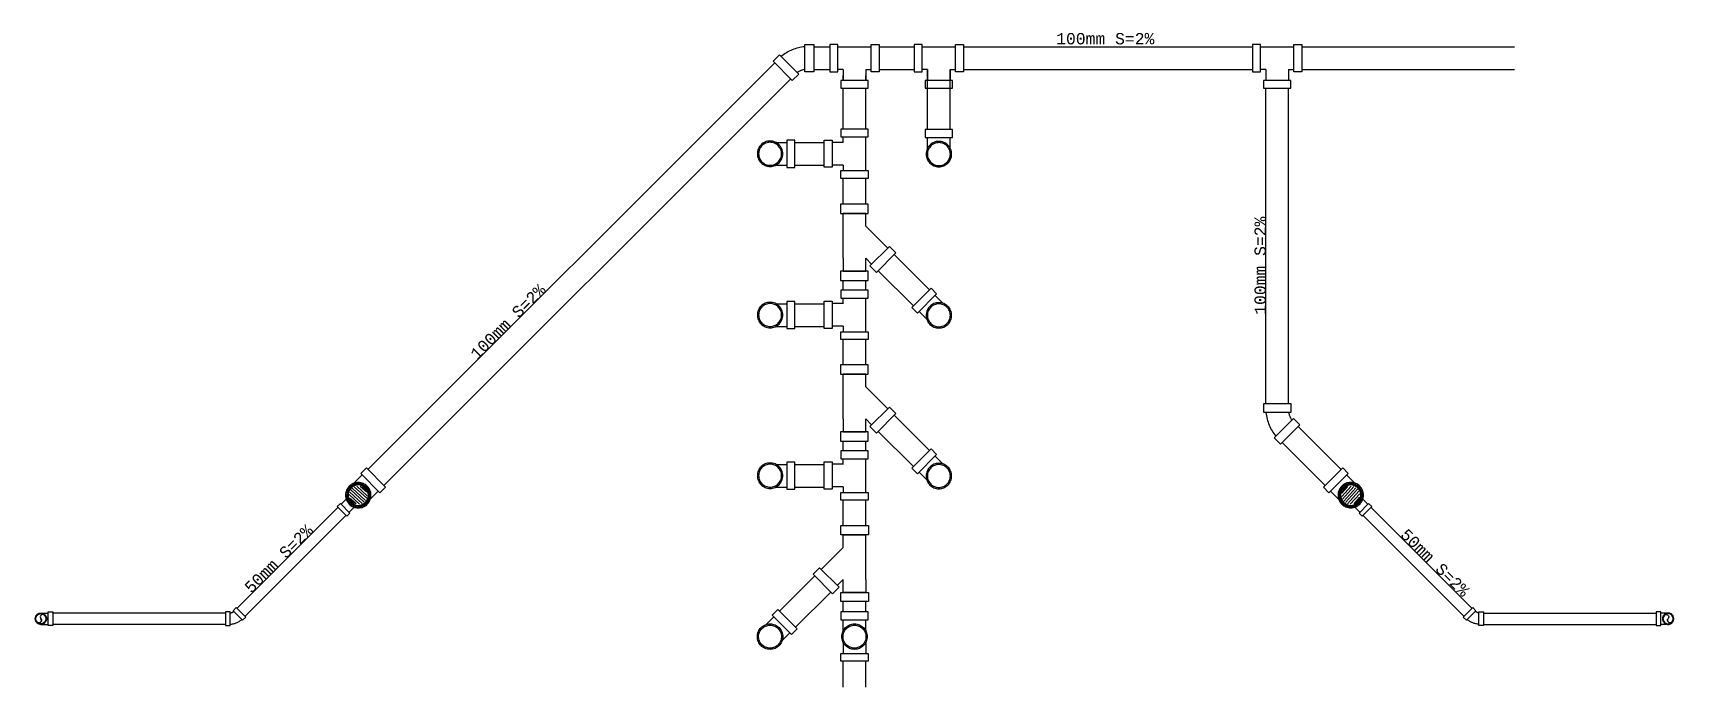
# Model space of a CAD drawing. Header units: millimetres. Extents: x 1309 to 1708, y 884 to 1242.
# Drawn here: x 1550.45 to 1557.7, y 1202.07 to 1204.95 of the extents above; entities that cross this region are included whole.
import ezdxf
from ezdxf.enums import TextEntityAlignment as Align

# ---------------------------------------------------------------- set-up
doc = ezdxf.new("R2010")
doc.units = ezdxf.units.MM
doc.linetypes.add('CENTER', pattern=[2, 1.25, -0.25, 0.25, -0.25])
for name, color, linetype in [('IH', 170, 'Continuous'), ('PUERTAS', 2, 'Continuous'), ('sanitario', 3, 'Continuous')]:
    doc.layers.add(name, color=color, linetype=linetype)
doc.layers.add('POZO PLUVIAL', color=181, linetype='Continuous', lineweight=30)
doc.styles.add('MONOTXT4', font='MONOTXT4.shx')

msp = doc.modelspace()

# ---------------------------------------------------------------- texts
at = {"layer": 'IH', "color": 2, "style": 'MONOTXT4'}
for s, rotation, p in [('100mm S=2%%%', 359.997934, (1555.18126, 1204.9282)), ('100mm S=2%%%', 89.994106, (1555.86419, 1203.92708)), ('100mm S=2%%%', 44.995868, (1552.54741, 1203.68028)), ('50mm S=2%%%', 44.994007, (1551.53721, 1202.63475)), ('50mm S=2%%%', 315.551009, (1556.6347, 1202.61788))]:
    msp.add_text(s, height=0.05, rotation=rotation, dxfattribs=at).set_placement(p, align=Align.MIDDLE)

# ---------------------------------------------------------------- blocks, each defined once
blk = doc.blocks.new('tee arriba 4 pulg')
at = {"linetype": 'CENTER'}
for points in [[(1461.7815, 1253.4296), (1461.6615, 1253.4296), (1461.6615, 1253.4646), (1461.7815, 1253.4646)], [(1461.7815, 1253.282), (1461.6615, 1253.282), (1461.6615, 1253.247), (1461.7815, 1253.247)]]:
    blk.add_lwpolyline(points, close=True, dxfattribs=at)
for points in [[(1461.6715, 1253.3813), (1461.6715, 1253.4296)], [(1461.7715, 1253.3813), (1461.7715, 1253.4296)], [(1461.6715, 1253.3304), (1461.6715, 1253.282)], [(1461.7715, 1253.3304), (1461.7715, 1253.282)]]:
    blk.add_lwpolyline(points, dxfattribs=at)
for radius in [0.0561, 0.0506]:
    blk.add_circle((1461.7215, 1253.3558), radius, dxfattribs=at)
for start, end in [(153.04172, 206.96029), (333.04787, 26.95414)]:
    blk.add_arc((1461.7215, 1253.3558), 0.0561, start, end, dxfattribs=at)
blk = doc.blocks.new('codo 90 100mm sup')
at = {"linetype": 'CENTER'}
blk.add_lwpolyline([(0.01, -0.035), (-0.11, -0.035), (-0.11, 0), (0.01, 0)], close=True, dxfattribs=at)
for points in [[(-0.1, -0.0834), (-0.1, -0.035)], [(0, -0.0834), (0, -0.035)]]:
    blk.add_lwpolyline(points, dxfattribs=at)
for radius in [0.0561, 0.0506]:
    blk.add_circle((-0.05, -0.1088), radius, dxfattribs=at)
blk = doc.blocks.new('yee 45º')
at = {"linetype": 'CENTER'}
for points in [[(1458.2098, 1255.7073), (1458.2384, 1255.6787), (1458.1524, 1255.5928), (1458.1238, 1255.6214)], [(1458.0887, 1255.5844), (1458.1292, 1255.5845), (1458.1293, 1255.463), (1458.0888, 1255.4629)], [(1458.3839, 1255.5847), (1458.4244, 1255.5848), (1458.4246, 1255.4633), (1458.3841, 1255.4632)]]:
    blk.add_lwpolyline(points, close=True, dxfattribs=at)
for points in [[(1458.2308, 1255.6711), (1458.3273, 1255.5746), (1458.3839, 1255.5746), (1458.384, 1255.4746)], [(1458.1859, 1255.4746), (1458.1293, 1255.4746), (1458.1292, 1255.5746), (1458.1859, 1255.5746), (1458.16, 1255.6004)], [(1458.1859, 1255.4746), (1458.3273, 1255.4746), (1458.3848, 1255.4746)]]:
    blk.add_lwpolyline(points)
blk = doc.blocks.new('tee 4 pulg der')
at = {"linetype": 'CENTER'}
for points in [[(1462.1392, 1253.8908), (1462.0192, 1253.8908), (1462.0192, 1253.9258), (1462.1392, 1253.9258)], [(1462.1775, 1253.7569), (1462.1775, 1253.8769), (1462.2125, 1253.8769), (1462.2125, 1253.7569)], [(1462.1392, 1253.7431), (1462.0192, 1253.7431), (1462.0192, 1253.7081), (1462.1392, 1253.7081)]]:
    blk.add_lwpolyline(points, close=True, dxfattribs=at)
for points in [[(1462.0292, 1253.8908), (1462.0292, 1253.7431)], [(1462.1292, 1253.8669), (1462.1292, 1253.8908)], [(1462.1292, 1253.8669), (1462.1775, 1253.8669)], [(1462.1292, 1253.7673), (1462.1292, 1253.7431)], [(1462.1292, 1253.7669), (1462.1775, 1253.7669)]]:
    blk.add_lwpolyline(points, dxfattribs=at)
blk = doc.blocks.new('coladera 100mm')
at = {"color": 7}
for p, q in [((149.8309, 499.9539), (149.829, 499.9152)), ((149.8309, 499.9539), (149.829, 499.9152)), ((149.8414, 499.9653), (149.8384, 499.9029)), ((149.8414, 499.9653), (149.8384, 499.9029)), ((149.8517, 499.9707), (149.8481, 499.8966)), ((149.8517, 499.9707), (149.8481, 499.8966)), ((149.8618, 499.9728), (149.858, 499.8935)), ((149.8618, 499.9728), (149.858, 499.8935)), ((149.8718, 499.9723), (149.868, 499.893)), ((149.8718, 499.9723), (149.868, 499.893)), ((149.8817, 499.9692), (149.8781, 499.8951)), ((149.8817, 499.9692), (149.8781, 499.8951)), ((149.8914, 499.9629), (149.8884, 499.9005)), ((149.8914, 499.9629), (149.8884, 499.9005)), ((149.9008, 499.9506), (149.8989, 499.9119)), ((149.9008, 499.9506), (149.8989, 499.9119))]:
    blk.add_line(p, q, dxfattribs=at)
at = {"linetype": 'CENTER'}
for points in [[(149.8917, 499.9824), (149.9399, 499.9826)], [(149.8889, 499.8824), (149.9404, 499.8826)]]:
    blk.add_lwpolyline(points, dxfattribs=at)
blk.add_lwpolyline([(149.9748, 499.9929), (149.9754, 499.8729), (149.9404, 499.8727), (149.9398, 499.9927)], close=True, dxfattribs=at)
for radius in [0.0561, 0.0506]:
    blk.add_circle((149.8649, 499.9331), radius, dxfattribs=at)
blk.add_circle((149.8649, 499.9329), 0.05)
at = {"color": 7}
for radius in [0.05, 0.045]:
    blk.add_circle((149.8649, 499.9329), radius, dxfattribs=at)
at = {"color": 9}
blk.add_circle((149.8649, 499.9329), 0.045, dxfattribs=at)
at = {"color": 7}
for start, end in [(148.28834, 206.19839), (148.28834, 206.19839), (328.28834, 26.19839), (328.28834, 26.19839)]:
    blk.add_arc((149.8649, 499.9329), 0.04, start, end, dxfattribs=at)
blk = doc.blocks.new('codo 45 50mm')
at = {"linetype": 'CENTER', "elevation": 0}
for points in [[(1456.1886, 1258.0518), (1456.2311, 1258.0941), (1456.217, 1258.1083), (1456.1745, 1258.0659)], [(1456.194, 1258.0186), (1456.254, 1258.0185), (1456.254, 1258.0385), (1456.194, 1258.0386)]]:
    blk.add_lwpolyline(points, close=True, dxfattribs=at)
at = {"linetype": 'CENTER'}
for radius, start, end in [(0.0982, 5.74464, 39.05558), (0.0487, 11.73907, 33.05912)]:
    blk.add_arc((1456.1513, 1258.0287), radius, start, end, dxfattribs=at)
blk = doc.blocks.new('codo 45 4 pulg')
at = {"linetype": 'CENTER'}
for points in [[(1462.54, 1253.0619), (1462.4201, 1253.0677), (1462.422, 1253.1076), (1462.5419, 1253.1019)], [(1462.5764, 1253.0056), (1462.4876, 1252.9249), (1462.4607, 1252.9545), (1462.5496, 1253.0352)]]:
    blk.add_lwpolyline(points, close=True, dxfattribs=at)
for radius, start, end in [(0.1964, 183.08887, 216.39981), (0.0975, 189.08533, 210.40537)]:
    blk.add_arc((1462.6262, 1253.0778), radius, start, end, dxfattribs=at)
blk = doc.blocks.new('codo')
at = {"linetype": 'CENTER'}
for points in [[(1495.9057, 1342.8755), (1495.9286, 1342.8984)], [(1495.941, 1342.8402), (1495.9639, 1342.8631)]]:
    blk.add_lwpolyline(points, dxfattribs=at)
blk.add_lwpolyline([(1495.925, 1342.902), (1495.9392, 1342.9161), (1495.9816, 1342.8737), (1495.9675, 1342.8595)], close=True, dxfattribs=at)
at = {"color": 2}
blk.add_lwpolyline([(1495.9217, 1342.8354, 1), (1495.9234, 1342.8579, -1)], format="xyb", close=True, dxfattribs=at)
at = {"linetype": 'CENTER'}
blk.add_circle((1495.9234, 1342.8579), 0.025, dxfattribs=at)
at = {"color": 2}
blk.add_arc((1495.9239, 1342.8691), 0.0113, 87.15724, 267.15724, dxfattribs=at)
at = {"layer": 'POZO PLUVIAL', "color": 2}
blk.add_circle((1495.9234, 1342.8579), 0.0226, dxfattribs=at)
at = {"layer": 'sanitario', "linetype": 'CENTER'}
blk.add_circle((1495.9234, 1342.8579), 0.0226, dxfattribs=at)

# ---------------------------------------------------------------- linework, layer by layer
at = {"layer": 'PUERTAS', "linetype": 'CENTER'}
for points in [[(1551.80952, 1202.87875), (1551.79538, 1202.8646), (1551.83781, 1202.82218), (1551.85195, 1202.83632)], [(1556.34224, 1202.87875), (1556.35638, 1202.8646), (1556.31394, 1202.82218), (1556.2998, 1202.83632)]]:
    msp.add_lwpolyline(points, close=True, dxfattribs=at)
for points in [[(1551.83516, 1202.89732), (1551.81306, 1202.87521)], [(1556.31659, 1202.89732), (1556.3387, 1202.87521)], [(1551.87066, 1202.8621), (1551.84842, 1202.83986)], [(1556.2811, 1202.8621), (1556.30334, 1202.83986)]]:
    msp.add_lwpolyline(points, dxfattribs=at)
at = {"layer": 'sanitario'}
for points in [[(1553.89639, 1204.89278), (1553.96716, 1204.89278)], [(1554.18478, 1204.89278), (1554.33899, 1204.89278)], [(1554.55661, 1204.89276), (1555.83043, 1204.89271)], [(1556.04806, 1204.8927), (1556.98584, 1204.89267)], [(1551.93093, 1203.0285), (1553.72411, 1204.82156)], [(1552.00163, 1202.95779), (1553.79473, 1204.75076)], [(1553.89639, 1204.79278), (1553.96716, 1204.79278)], [(1554.02601, 1204.74442), (1554.02601, 1204.7656)], [(1554.12597, 1204.74442), (1554.12597, 1204.7656)], [(1554.18479, 1204.79278), (1554.33899, 1204.79278)], [(1554.39781, 1204.52804), (1554.3978, 1204.79277)], [(1554.49781, 1204.52804), (1554.49778, 1204.79277)], [(1554.55661, 1204.79276), (1555.83043, 1204.79271)], [(1556.04805, 1204.7927), (1556.98584, 1204.79267)], [(1554.02596, 1204.52987), (1554.026, 1204.70942)], [(1554.12596, 1204.52987), (1554.12597, 1204.70942)], [(1555.88914, 1203.31913), (1555.88923, 1204.70933)], [(1555.98915, 1203.31923), (1555.9892, 1204.70933)], [(1553.8126, 1204.47069), (1553.94254, 1204.47068)], [(1553.8126, 1204.37069), (1553.94254, 1204.37068)], [(1554.02595, 1204.19828), (1554.02596, 1204.31225)], [(1554.12595, 1204.19817), (1554.12596, 1204.31225)], [(1554.40622, 1203.82049), (1554.25082, 1203.97587)], [(1554.33551, 1203.74978), (1554.1806, 1203.90468)], [(1554.02594, 1203.81884), (1554.02594, 1203.86253)], [(1554.12594, 1203.81884), (1554.12594, 1203.86242)], [(1553.8126, 1203.75966), (1553.94254, 1203.75965)], [(1553.8126, 1203.65966), (1553.94254, 1203.65965)], [(1554.02593, 1203.48974), (1554.02593, 1203.60122)], [(1554.12592, 1203.48963), (1554.12593, 1203.60122)], [(1554.40622, 1203.11195), (1554.25082, 1203.26733)], [(1554.33551, 1203.04124), (1554.1806, 1203.19614)], [(1556.22076, 1203.0285), (1556.03171, 1203.21753)], [(1554.02591, 1203.1103), (1554.02591, 1203.15399)], [(1554.12591, 1203.11031), (1554.12592, 1203.15388)], [(1556.15006, 1202.95779), (1555.96098, 1203.14685)], [(1553.8126, 1203.05112), (1553.94254, 1203.05111)], [(1553.8126, 1202.95112), (1553.94254, 1202.95111)], [(1554.0259, 1202.78129), (1554.02591, 1202.89268)], [(1554.1259, 1202.7814), (1554.12591, 1202.89268)], [(1551.35418, 1202.4164), (1551.79891, 1202.86107)], [(1551.38953, 1202.38104), (1551.83427, 1202.82572)], [(1556.76222, 1202.38104), (1556.3175, 1202.82573)], [(1556.79757, 1202.4164), (1556.35286, 1202.86108)], [(1553.74536, 1202.40361), (1553.90077, 1202.55899)], [(1553.81607, 1202.3329), (1553.97098, 1202.4878)], [(1554.02589, 1202.40013), (1554.02589, 1202.44554)], [(1554.12589, 1202.40013), (1554.12589, 1202.44565)], [(1551.30338, 1202.39542), (1550.5418, 1202.3954)], [(1556.84837, 1202.39542), (1557.60995, 1202.3954)], [(1551.30333, 1202.34542), (1550.5418, 1202.3454)], [(1556.84842, 1202.34542), (1557.60996, 1202.3454)], [(1554.02587, 1202.06857), (1554.02588, 1202.18251)], [(1554.12588, 1202.06867), (1554.12588, 1202.18251)]]:
    msp.add_lwpolyline(points, dxfattribs=at)

# ---------------------------------------------------------------- block references
at = {"layer": 'PUERTAS'}
for name, p, rotation in [('codo 45 4 pulg', (233.65034, 2607.01087), 272.6852904122003), ('tee 4 pulg der', (3016.15508, 2458.23801), 180), ('tee 4 pulg der', (3016.15508, 2457.52698), 180), ('codo 45 4 pulg', (154.93688, -118.16338), 2.735837845931802), ('tee 4 pulg der', (3016.15508, 2456.81844), 180), ('yee 45º', (2809.60046, -255.64315), 90), ('codo 45 50mm', (293.28478, 2658.59441), 270), ('tee arriba 4 pulg', (3015.79737, 2455.64715), 180)]:
    msp.add_blockref(name, p, dxfattribs=dict(at, rotation=rotation))
at = {"layer": 'PUERTAS', "xscale": -1}
for name, p, rotation in [('tee 4 pulg der', (2807.89292, 2666.92196), 90), ('tee 4 pulg der', (2808.26475, 2666.92193), 90), ('tee 4 pulg der', (2809.75619, 2666.92187), 90), ('yee 45º', (298.55113, -254.22627), 270), ('yee 45º', (298.55113, -254.93481), 270), ('codo 45 50mm', (2814.86698, 2658.59441), 90)]:
    msp.add_blockref(name, p, dxfattribs=dict(at, rotation=rotation))
at = {"layer": 'PUERTAS', "color": 1, "xscale": -1}
for name, p, rotation in [('codo 90 100mm sup', (1553.8126, 1204.47069), 270.0000000000113), ('codo 90 100mm sup', (1554.39781, 1204.52804), 359.9999999999854), ('codo 90 100mm sup', (1554.33551, 1203.74978), 45.00000000001128), ('codo 90 100mm sup', (1553.8126, 1203.75966), 270.0000000000113), ('codo 90 100mm sup', (1554.33551, 1203.04124), 45.00000000001128), ('coladera 100mm', (1092.4119, 1450.45067), 225.0000000001048), ('codo 90 100mm sup', (1553.8126, 1203.05112), 270.0000000000113), ('coladera 100mm', (1308.72789, 743.43877), 315)]:
    msp.add_blockref(name, p, dxfattribs=dict(at, rotation=rotation))
at = {"layer": 'PUERTAS', "color": 1, "rotation": 314.9999999999887}
msp.add_blockref('codo 90 100mm sup', (1553.81607, 1202.3329), dxfattribs=at)
at = {"layer": 'sanitario', "rotation": 315}
msp.add_blockref('codo', (-456.83201, 1310.6041), dxfattribs=at)
at = {"layer": 'sanitario', "xscale": -1, "rotation": 45}
msp.add_blockref('codo', (3564.98376, 1310.6041), dxfattribs=at)

msp.set_redraw_order([(e.dxf.handle, doc.entitydb.next_handle()) for e in msp.query("TEXT MTEXT ATTDEF DIMENSION ARC_DIMENSION")])  # texts and dimensions are drawn at this point

doc.saveas('drawing.dxf')
